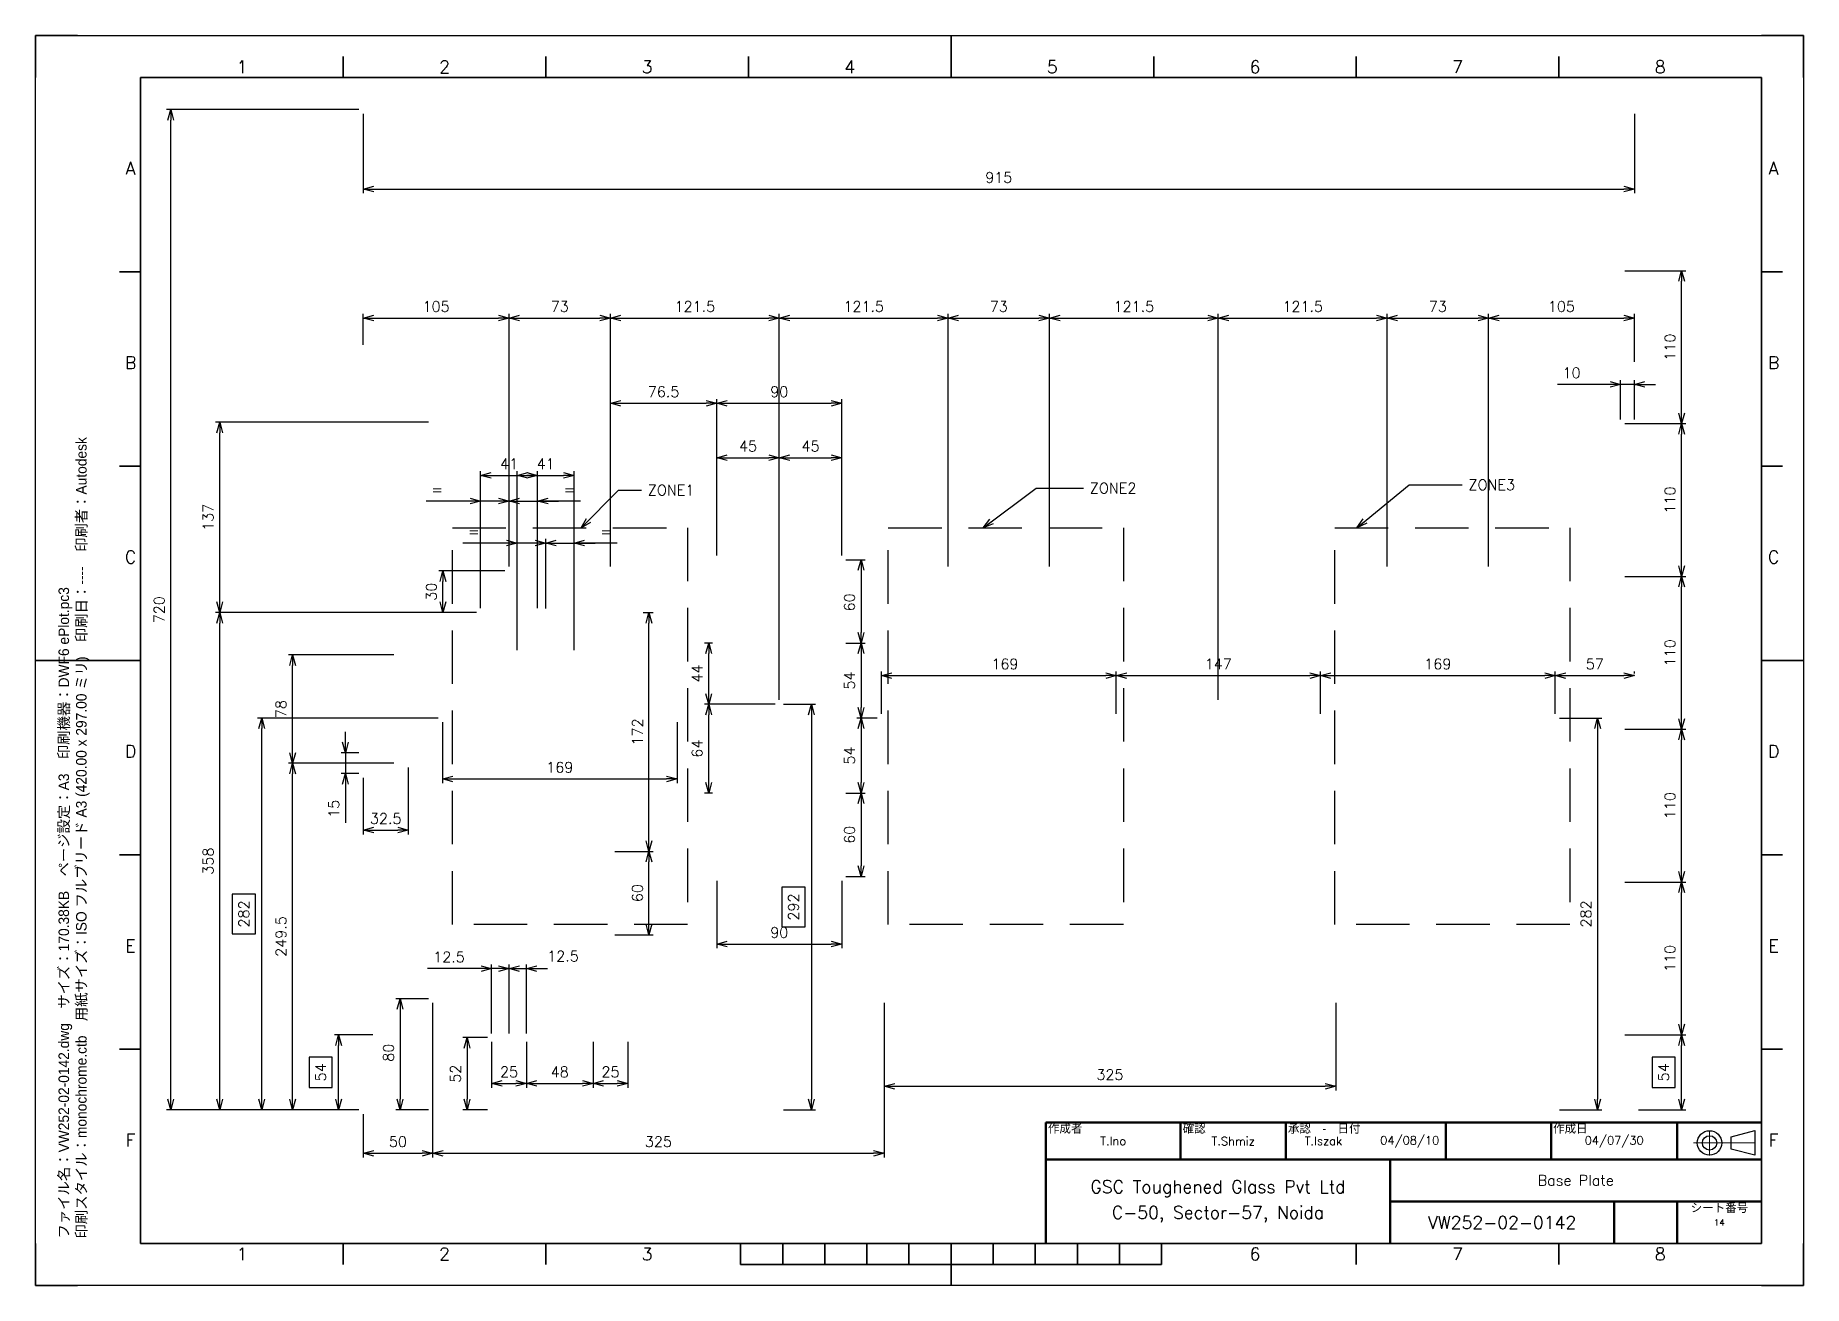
# Paper-space layout 'VW252-02-0142' of a CAD drawing. Header units: millimetres. Extents: x -5 to 415, y -5 to 292.
import ezdxf
from ezdxf.enums import TextEntityAlignment as Align

# ---------------------------------------------------------------- set-up
doc = ezdxf.new("R2010")
doc.units = ezdxf.units.MM
doc.header["$PDMODE"] = 2
doc.linetypes.add('HIDDENX2', pattern=[19.05, 12.7, -6.35])
for name, color, linetype, lineweight in [('スケッチ線', 7, 'HIDDENX2', 25), ('図枠', 8, 'Continuous', 35), ('寸法', 150, 'Continuous', 25), ('表題欄', 8, 'Continuous', 35)]:
    doc.layers.add(name, color=color, linetype=linetype, lineweight=lineweight)
doc.layers.add('ビューポート', color=1, linetype='Continuous')
doc.layers.add('印刷スタンプ', color=30, linetype='Continuous')
doc.layers.get('ビューポート').off()
doc.styles.get("Standard").update_dxf_attribs({"font": 'romans.shx', "bigfont": 'extfont2.shx'})
doc.styles.add('ゴシック', font='MS PGothic.ttf')
doc.dimstyles.new('JIS_25', dxfattribs={"dimscale": 0, "dimtxt": 2.5, "dimasz": 2.5, "dimexe": 1, "dimexo": 1, "dimgap": 1.5, "dimtad": 3, "dimdec": 1, "dimdsep": 46, "dimtxsty": 'Standard', "dimblk": 'OPEN30', "dimcen": 0, "dimclrd": 256, "dimclre": 256, "dimclrt": 179, "dimadec": 0, "dimazin": 2, "dimtp": 0.1, "dimtm": 0.1, "dimtfac": 0.71, "dimtdec": 1, "dimtmove": 0, "dimatfit": 3, "dimldrblk": 'OPEN30', "dimfxl": 1, "dimlwd": -1, "dimlwe": -1, "dimarcsym": 0})

psp = doc.layouts.new('VW252-02-0142')

# ---------------------------------------------------------------- texts
at = {"layer": '印刷スタンプ', "insert": (0.498, 6.184), "char_height": 2.5, "width": 604.10065, "attachment_point": 1, "rotation": 90, "style": 'ゴシック'}
psp.add_mtext('ファイル名：VW252-02-0142.dwg\u3000サイズ：170.38KB\u3000ページ設定：A3\u3000印刷機器：DWF6 ePlot.pc3\\P印刷スタイル：monochrome.ctb\u3000用紙サイズ：ISO フルブリード A3 (420.00 x 297.00 ミリ)\u3000印刷日：----\u3000印刷者：Autodesk', dxfattribs=at)
at = {"layer": '寸法', "color": 179, "char_height": 2.5, "attachment_point": 1}
for s, insert in [('ZONE1', (140.496, 185.202)), ('ZONE2', (245.479, 185.674)), ('ZONE3', (335.418, 186.495))]:
    psp.add_mtext(s, dxfattribs=dict(at, insert=insert))

# ---------------------------------------------------------------- blocks, each defined once
blk = doc.blocks.new('表題欄')
at = {"layer": '表題欄', "linetype": 'Continuous', "lineweight": 50}
for p, q in [((0, 28.73), (-170, 28.73)), ((-170, 28.73), (-170, 0)), ((-138, 20), (-138, 28.73)), ((-113, 20), (-113, 28.73)), ((-75, 20), (-75, 28.73)), ((-50, 20), (-50, 28.73)), ((-20, 20), (-20, 28.73)), ((-170, 20), (0, 20)), ((-88.23, 20), (-88.23, 0)), ((0, 10), (-88.23, 10)), ((-35, 0), (-35, 10)), ((-20, 0), (-20, 10))]:
    blk.add_line(p, q, dxfattribs=at).dxf.unprotected_set("ltscale", 0)
at = {"layer": '表題欄', "linetype": 'Continuous', "lineweight": 18}
for p, q in [((-12.35, 26.82), (-12.35, 20.88)), ((-7.22, 23.91), (-16.16, 23.91)), ((-1.57, 23.91), (-7.22, 23.91))]:
    blk.add_line(p, q, dxfattribs=at)
at = {"layer": '表題欄', "lineweight": 25}
for p, q in [((-7.22, 25.38), (-1.57, 26.82)), ((-7.22, 23.91), (-7.22, 25.38)), ((-1.57, 26.82), (-1.57, 23.91)), ((-7.22, 22.44), (-7.22, 23.91)), ((-1.57, 21.01), (-7.22, 22.44)), ((-1.57, 23.91), (-1.57, 21.01))]:
    blk.add_line(p, q, dxfattribs=at).dxf.unprotected_set("ltscale", 0)
for radius in [2.9, 1.71]:
    blk.add_circle((-12.35, 23.91), radius, dxfattribs=at).dxf.unprotected_set("ltscale", 0)
at = {"layer": '表題欄', "color": 179, "lineweight": 5, "char_height": 2}
for s, insert, width, attachment_point, line_spacing_factor in [('{\\fMS PGothic|b0|i0|c128|p17;作成者}', (-169.5, 28.33), 26.9559, 1, 0.856083), ('{\\fMS PGothic|b0|i0|c128|p17;確認}', (-137.5, 28.33), 26.0627, 1, 0.856083), ('{\\fMS PGothic|b0|i0|c128|p17;承認\u3000-\u3000日付}', (-112.5, 28.33), 41.7838, 1, 0.846), ('{\\fMS PGothic|b0|i0|c128|p17;作成日}', (-49.5, 28.33), 14.5, 1, 0.856083), ('{\\fMS PGothic|b0|i0|c128|p17;シート番号}', (-10, 9.5), 19, 2, 0.856083)]:
    blk.add_mtext(s, dxfattribs=dict(at, insert=insert, width=width, attachment_point=attachment_point, line_spacing_factor=line_spacing_factor))
at = {"layer": '表題欄', "color": 179, "flags": 8}
for tag, height, p in [('DRAWN', 2.5, (-154, 24.36)), ('CHECK', 2.5, (-125.5, 24.36)), ('APPROVE', 2.5, (-104.06, 24.36)), ('APDATE', 2.5, (-83.55, 24.36)), ('DATE', 2.5, (-35, 24.36)), ('PROJECTNAME1', 3.5, (-129.12, 13)), ('DWGNAME', 3.5, (-44.12, 15)), ('PROJECTNAME2', 3.5, (-129.12, 7)), ('DWGNO', 3.5, (-61.62, 5)), ('SHEET', 2, (-10, 5))]:
    blk.add_attdef(tag, text='', height=height, dxfattribs=at).set_placement(p, align=Align.MIDDLE)
blk = doc.blocks.new('図枠')
at = {"layer": '図枠'}
for p, q in [((0, 297), (10, 297)), ((0, 287), (0, 297)), ((410, 297), (420, 297)), ((420, 297), (420, 287)), ((25, 10), (25, 287)), ((25, 287), (410, 287)), ((410, 287), (410, 10)), ((0, 0), (0, 10)), ((410, 10), (25, 10)), ((420, 10), (420, 0)), ((10, 0), (0, 0)), ((420, 0), (410, 0))]:
    blk.add_line(p, q, dxfattribs=at)
at = {"layer": '図枠', "lineweight": 25}
for p, q in [((0, 297), (420, 297)), ((0, 0), (0, 297)), ((420, 297), (420, 0)), ((420, 0), (0, 0))]:
    blk.add_line(p, q, dxfattribs=at)
at = {"layer": '図枠', "lineweight": 35}
for p, q in [((217.5, 287), (217.5, 297)), ((73.12, 287), (73.12, 292)), ((121.25, 287), (121.25, 292)), ((169.38, 287), (169.38, 292)), ((265.62, 287), (265.62, 292)), ((313.75, 287), (313.75, 292)), ((361.88, 287), (361.88, 292)), ((25, 240.83), (20, 240.83)), ((410, 240.83), (415, 240.83)), ((25, 194.67), (20, 194.67)), ((410, 194.67), (415, 194.67)), ((25, 148.5), (0, 148.5)), ((410, 148.5), (420, 148.5)), ((25, 102.33), (20, 102.33)), ((410, 102.33), (415, 102.33)), ((25, 56.17), (20, 56.17)), ((410, 56.17), (415, 56.17)), ((73.12, 10), (73.12, 5)), ((121.25, 10), (121.25, 5)), ((167.5, 5), (167.5, 10)), ((177.5, 5), (177.5, 10)), ((187.5, 5), (187.5, 10)), ((197.5, 5), (197.5, 10)), ((207.5, 5), (207.5, 10)), ((217.5, 10), (217.5, 0)), ((227.5, 5), (227.5, 10)), ((237.5, 5), (237.5, 10)), ((247.5, 5), (247.5, 10)), ((257.5, 5), (257.5, 10)), ((267.5, 5), (267.5, 10)), ((313.75, 10), (313.75, 5)), ((361.88, 10), (361.88, 5)), ((167.5, 5), (267.5, 5))]:
    blk.add_line(p, q, dxfattribs=at)
at = {"layer": '図枠', "color": 179, "lineweight": 25}
for s, p in [('1', (49.06, 288)), ('2', (97.19, 288)), ('3', (145.31, 288)), ('4', (193.44, 288)), ('5', (241.56, 288)), ('6', (289.69, 288)), ('7', (337.81, 288)), ('8', (385.94, 288)), ('A', (22.61, 263.92)), ('A', (412.87, 263.92)), ('B', (22.61, 217.75)), ('B', (412.87, 217.75)), ('C', (22.61, 171.58)), ('C', (412.87, 171.58)), ('D', (22.61, 125.42)), ('D', (412.87, 125.42)), ('E', (22.61, 79.25)), ('E', (412.87, 79.25)), ('F', (22.61, 33.08)), ('F', (412.87, 33.08)), ('1', (49.06, 6.02)), ('2', (97.19, 6.02)), ('3', (145.31, 6.02)), ('6', (289.69, 6.02)), ('7', (337.81, 6.02)), ('8', (385.94, 6.02))]:
    blk.add_text(s, height=3, dxfattribs=at).set_placement(p, align=Align.CENTER)
blk = doc.blocks.new('_Open30')
at = {"color": 0, "linetype": 'ByBlock', "lineweight": -2}
for p, q in [((-1, 0.27), (0, 0)), ((0, 0), (-1, -0.27)), ((0, 0), (-1, 0))]:
    blk.add_line(p, q, dxfattribs=at)
blk = doc.blocks.new('*D6')
at = {"layer": 'Defpoints', "color": 0}
for p in [(67.03, 54.58), (76.16, 54.58), (72.86, 36.76)]:
    blk.add_point(p, dxfattribs=at)
at = {"layer": '寸法'}
for p, q in [((75.16, 54.58), (66.03, 54.58)), ((67.03, 39.26), (67.03, 52.08)), ((65.53, 49.25), (60.03, 49.25)), ((60.03, 49.25), (60.03, 42.09)), ((65.53, 42.09), (65.53, 49.25)), ((60.03, 42.09), (65.53, 42.09)), ((71.86, 36.76), (66.03, 36.76))]:
    blk.add_line(p, q, dxfattribs=at)
at = {"layer": '寸法', "xscale": 2.5, "yscale": 2.5, "zscale": 2.5}
for p, rotation in [((67.03, 54.58), 90), ((67.03, 36.76), 270)]:
    blk.add_blockref('_Open30', p, dxfattribs=dict(at, rotation=rotation))
at = {"layer": '寸法', "color": 179, "insert": (62.78, 45.67), "char_height": 2.5, "attachment_point": 5, "rotation": 90}
blk.add_mtext('54', dxfattribs=at)
blk = doc.blocks.new('*D7')
at = {"layer": 'Defpoints', "color": 0}
for p in [(48.76, 129.82), (91.67, 129.82), (72.86, 36.76)]:
    blk.add_point(p, dxfattribs=at)
at = {"layer": '寸法'}
for p, q in [((90.67, 129.82), (47.76, 129.82)), ((48.76, 39.26), (48.76, 127.32)), ((47.26, 88), (41.76, 88)), ((41.76, 88), (41.76, 78.57)), ((47.26, 78.57), (47.26, 88)), ((41.76, 78.57), (47.26, 78.57)), ((71.86, 36.76), (47.76, 36.76))]:
    blk.add_line(p, q, dxfattribs=at)
at = {"layer": '寸法', "xscale": 2.5, "yscale": 2.5, "zscale": 2.5}
for p, rotation in [((48.76, 129.82), 90), ((48.76, 36.76), 270)]:
    blk.add_blockref('_Open30', p, dxfattribs=dict(at, rotation=rotation))
at = {"layer": '寸法', "color": 179, "insert": (44.51, 83.29), "char_height": 2.5, "attachment_point": 5, "rotation": 90}
blk.add_mtext('282', dxfattribs=at)
blk = doc.blocks.new('*D8')
at = {"layer": 'Defpoints', "color": 0}
for p in [(38.81, 154.9), (100.74, 154.9), (72.86, 36.76)]:
    blk.add_point(p, dxfattribs=at)
at = {"layer": '寸法'}
for p, q in [((99.74, 154.9), (37.81, 154.9)), ((38.81, 39.26), (38.81, 152.4)), ((71.86, 36.76), (37.81, 36.76))]:
    blk.add_line(p, q, dxfattribs=at)
at = {"layer": '寸法', "xscale": 2.5, "yscale": 2.5, "zscale": 2.5}
for p, rotation in [((38.81, 154.9), 90), ((38.81, 36.76), 270)]:
    blk.add_blockref('_Open30', p, dxfattribs=dict(at, rotation=rotation))
at = {"layer": '寸法', "color": 179, "insert": (36.06, 95.83), "char_height": 2.5, "attachment_point": 5, "rotation": 90}
blk.add_mtext('358', dxfattribs=at)
blk = doc.blocks.new('*D9')
at = {"layer": 'Defpoints', "color": 0}
for p in [(27.14, 274.36), (72.86, 274.36), (72.86, 36.76)]:
    blk.add_point(p, dxfattribs=at)
at = {"layer": '寸法'}
for p, q in [((71.86, 274.36), (26.14, 274.36)), ((27.14, 39.26), (27.14, 271.86)), ((71.86, 36.76), (26.14, 36.76))]:
    blk.add_line(p, q, dxfattribs=at)
at = {"layer": '寸法', "xscale": 2.5, "yscale": 2.5, "zscale": 2.5}
for p, rotation in [((27.14, 274.36), 90), ((27.14, 36.76), 270)]:
    blk.add_blockref('_Open30', p, dxfattribs=dict(at, rotation=rotation))
at = {"layer": '寸法', "color": 179, "insert": (24.39, 155.56), "char_height": 2.5, "attachment_point": 5, "rotation": 90}
blk.add_mtext('720', dxfattribs=at)
blk = doc.blocks.new('*D10')
at = {"layer": 'Defpoints', "color": 0}
for p in [(56.11, 119.09), (81.11, 119.09), (72.86, 36.76)]:
    blk.add_point(p, dxfattribs=at)
at = {"layer": '寸法'}
for p, q in [((80.11, 119.09), (55.11, 119.09)), ((56.11, 39.26), (56.11, 116.59)), ((71.86, 36.76), (55.11, 36.76))]:
    blk.add_line(p, q, dxfattribs=at)
at = {"layer": '寸法', "xscale": 2.5, "yscale": 2.5, "zscale": 2.5}
for p, rotation in [((56.11, 119.09), 90), ((56.11, 36.76), 270)]:
    blk.add_blockref('_Open30', p, dxfattribs=dict(at, rotation=rotation))
at = {"layer": '寸法', "color": 179, "insert": (53.36, 77.93), "char_height": 2.5, "attachment_point": 5, "rotation": 90}
blk.add_mtext('249.5', dxfattribs=at)
blk = doc.blocks.new('*D11')
at = {"layer": 'Defpoints', "color": 0}
for p in [(56.11, 144.83), (81.11, 144.83), (81.11, 119.09)]:
    blk.add_point(p, dxfattribs=at)
at = {"layer": '寸法'}
for p, q in [((80.11, 144.83), (55.11, 144.83)), ((56.11, 121.59), (56.11, 142.33)), ((80.11, 119.09), (55.11, 119.09))]:
    blk.add_line(p, q, dxfattribs=at)
at = {"layer": '寸法', "xscale": 2.5, "yscale": 2.5, "zscale": 2.5}
for p, rotation in [((56.11, 144.83), 90), ((56.11, 119.09), 270)]:
    blk.add_blockref('_Open30', p, dxfattribs=dict(at, rotation=rotation))
at = {"layer": '寸法', "color": 179, "insert": (53.36, 131.96), "char_height": 2.5, "attachment_point": 5, "rotation": 90}
blk.add_mtext('78', dxfattribs=at)
blk = doc.blocks.new('*D12')
at = {"layer": 'Defpoints', "color": 0}
for p in [(38.81, 200.11), (89.36, 200.11), (100.74, 154.9)]:
    blk.add_point(p, dxfattribs=at)
at = {"layer": '寸法'}
for p, q in [((88.36, 200.11), (37.81, 200.11)), ((38.81, 157.4), (38.81, 197.61)), ((99.74, 154.9), (37.81, 154.9))]:
    blk.add_line(p, q, dxfattribs=at)
at = {"layer": '寸法', "xscale": 2.5, "yscale": 2.5, "zscale": 2.5}
for p, rotation in [((38.81, 200.11), 90), ((38.81, 154.9), 270)]:
    blk.add_blockref('_Open30', p, dxfattribs=dict(at, rotation=rotation))
at = {"layer": '寸法', "color": 179, "insert": (36.06, 177.5), "char_height": 2.5, "attachment_point": 5, "rotation": 90}
blk.add_mtext('137', dxfattribs=at)
blk = doc.blocks.new('*D13')
at = {"layer": 'Defpoints', "color": 0}
for p in [(89.36, 63.16), (72.86, 36.76), (89.36, 26.45)]:
    blk.add_point(p, dxfattribs=at)
at = {"layer": '寸法'}
for p, q in [((89.36, 62.16), (89.36, 25.45)), ((72.86, 35.76), (72.86, 25.45)), ((75.36, 26.45), (86.86, 26.45))]:
    blk.add_line(p, q, dxfattribs=at)
at = {"layer": '寸法', "xscale": 2.5, "yscale": 2.5, "zscale": 2.5, "rotation": 180}
blk.add_blockref('_Open30', (72.86, 26.45), dxfattribs=at)
at = {"layer": '寸法', "xscale": 2.5, "yscale": 2.5, "zscale": 2.5}
blk.add_blockref('_Open30', (89.36, 26.45), dxfattribs=at)
at = {"layer": '寸法', "color": 179, "insert": (81.11, 29.2), "char_height": 2.5, "attachment_point": 5}
blk.add_mtext('50', dxfattribs=at)
blk = doc.blocks.new('*D14')
at = {"layer": 'Defpoints', "color": 0}
for p in [(89.36, 63.16), (196.61, 63.16), (196.61, 26.45)]:
    blk.add_point(p, dxfattribs=at)
at = {"layer": '寸法'}
for p, q in [((89.36, 62.16), (89.36, 25.45)), ((196.61, 62.16), (196.61, 25.45)), ((91.86, 26.45), (194.11, 26.45))]:
    blk.add_line(p, q, dxfattribs=at)
at = {"layer": '寸法', "xscale": 2.5, "yscale": 2.5, "zscale": 2.5, "rotation": 180}
blk.add_blockref('_Open30', (89.36, 26.45), dxfattribs=at)
at = {"layer": '寸法', "xscale": 2.5, "yscale": 2.5, "zscale": 2.5}
blk.add_blockref('_Open30', (196.61, 26.45), dxfattribs=at)
at = {"layer": '寸法', "color": 179, "insert": (142.98, 29.2), "char_height": 2.5, "attachment_point": 5}
blk.add_mtext('325', dxfattribs=at)
blk = doc.blocks.new('*D15')
at = {"layer": 'Defpoints', "color": 0}
for p in [(196.61, 63.16), (303.86, 63.16), (303.86, 42.35)]:
    blk.add_point(p, dxfattribs=at)
at = {"layer": '寸法'}
for p, q in [((196.61, 62.16), (196.61, 41.35)), ((303.86, 62.16), (303.86, 41.35)), ((199.11, 42.35), (301.36, 42.35))]:
    blk.add_line(p, q, dxfattribs=at)
at = {"layer": '寸法', "xscale": 2.5, "yscale": 2.5, "zscale": 2.5, "rotation": 180}
blk.add_blockref('_Open30', (196.61, 42.35), dxfattribs=at)
at = {"layer": '寸法', "xscale": 2.5, "yscale": 2.5, "zscale": 2.5}
blk.add_blockref('_Open30', (303.86, 42.35), dxfattribs=at)
at = {"layer": '寸法', "color": 179, "insert": (250.23, 45.1), "char_height": 2.5, "attachment_point": 5}
blk.add_mtext('325', dxfattribs=at)
blk = doc.blocks.new('*D16')
at = {"layer": 'Defpoints', "color": 0}
for p in [(89.36, 63.16), (81.62, 36.76), (89.36, 36.76)]:
    blk.add_point(p, dxfattribs=at)
at = {"layer": '寸法'}
for p, q in [((88.36, 63.16), (80.62, 63.16)), ((81.62, 60.66), (81.62, 39.26)), ((88.36, 36.76), (80.62, 36.76))]:
    blk.add_line(p, q, dxfattribs=at)
at = {"layer": '寸法', "xscale": 2.5, "yscale": 2.5, "zscale": 2.5}
for p, rotation in [((81.62, 63.16), 90), ((81.62, 36.76), 270)]:
    blk.add_blockref('_Open30', p, dxfattribs=dict(at, rotation=rotation))
at = {"layer": '寸法', "color": 179, "insert": (78.87, 50.34), "char_height": 2.5, "attachment_point": 5, "rotation": 90}
blk.add_mtext('80', dxfattribs=at)
blk = doc.blocks.new('*D17')
at = {"layer": 'Defpoints', "color": 0}
for p in [(103.38, 53.92), (97.54, 36.76), (103.38, 36.76)]:
    blk.add_point(p, dxfattribs=at)
at = {"layer": '寸法'}
for p, q in [((102.38, 53.92), (96.54, 53.92)), ((97.54, 51.42), (97.54, 39.26)), ((102.38, 36.76), (96.54, 36.76))]:
    blk.add_line(p, q, dxfattribs=at)
at = {"layer": '寸法', "xscale": 2.5, "yscale": 2.5, "zscale": 2.5}
for p, rotation in [((97.54, 53.92), 90), ((97.54, 36.76), 270)]:
    blk.add_blockref('_Open30', p, dxfattribs=dict(at, rotation=rotation))
at = {"layer": '寸法', "color": 179, "insert": (94.79, 45.34), "char_height": 2.5, "attachment_point": 5, "rotation": 90}
blk.add_mtext('52', dxfattribs=at)
blk = doc.blocks.new('*D18')
at = {"layer": 'Defpoints', "color": 0}
for p in [(103.38, 53.92), (111.63, 53.92), (111.63, 43.02)]:
    blk.add_point(p, dxfattribs=at)
at = {"layer": '寸法'}
for p, q in [((103.38, 52.92), (103.38, 42.02)), ((111.63, 52.92), (111.63, 42.02)), ((105.88, 43.02), (109.13, 43.02))]:
    blk.add_line(p, q, dxfattribs=at)
at = {"layer": '寸法', "xscale": 2.5, "yscale": 2.5, "zscale": 2.5, "rotation": 180}
blk.add_blockref('_Open30', (103.38, 43.02), dxfattribs=at)
at = {"layer": '寸法', "xscale": 2.5, "yscale": 2.5, "zscale": 2.5}
blk.add_blockref('_Open30', (111.63, 43.02), dxfattribs=at)
at = {"layer": '寸法', "color": 179, "insert": (107.51, 45.77), "char_height": 2.5, "attachment_point": 5}
blk.add_mtext('25', dxfattribs=at)
blk = doc.blocks.new('*D19')
at = {"layer": 'Defpoints', "color": 0}
for p in [(111.63, 53.92), (127.47, 53.92), (127.47, 43.02)]:
    blk.add_point(p, dxfattribs=at)
at = {"layer": '寸法'}
for p, q in [((111.63, 52.92), (111.63, 42.02)), ((127.47, 52.92), (127.47, 42.02)), ((114.13, 43.02), (124.97, 43.02))]:
    blk.add_line(p, q, dxfattribs=at)
at = {"layer": '寸法', "xscale": 2.5, "yscale": 2.5, "zscale": 2.5, "rotation": 180}
blk.add_blockref('_Open30', (111.63, 43.02), dxfattribs=at)
at = {"layer": '寸法', "xscale": 2.5, "yscale": 2.5, "zscale": 2.5}
blk.add_blockref('_Open30', (127.47, 43.02), dxfattribs=at)
at = {"layer": '寸法', "color": 179, "insert": (119.55, 45.77), "char_height": 2.5, "attachment_point": 5}
blk.add_mtext('48', dxfattribs=at)
blk = doc.blocks.new('*D20')
at = {"layer": 'Defpoints', "color": 0}
for p in [(127.47, 53.92), (135.72, 53.92), (135.72, 43.02)]:
    blk.add_point(p, dxfattribs=at)
at = {"layer": '寸法'}
for p, q in [((127.47, 52.92), (127.47, 42.02)), ((135.72, 52.92), (135.72, 42.02)), ((129.97, 43.02), (133.22, 43.02))]:
    blk.add_line(p, q, dxfattribs=at)
at = {"layer": '寸法', "xscale": 2.5, "yscale": 2.5, "zscale": 2.5, "rotation": 180}
blk.add_blockref('_Open30', (127.47, 43.02), dxfattribs=at)
at = {"layer": '寸法', "xscale": 2.5, "yscale": 2.5, "zscale": 2.5}
blk.add_blockref('_Open30', (135.72, 43.02), dxfattribs=at)
at = {"layer": '寸法', "color": 179, "insert": (131.6, 45.77), "char_height": 2.5, "attachment_point": 5}
blk.add_mtext('25', dxfattribs=at)
blk = doc.blocks.new('*D21')
at = {"layer": 'Defpoints', "color": 0}
for p in [(107.51, 70.31), (103.38, 53.92), (107.51, 53.92)]:
    blk.add_point(p, dxfattribs=at)
at = {"layer": '寸法'}
for p, q in [((100.88, 70.31), (88.12, 70.31)), ((103.38, 54.92), (103.38, 71.31)), ((107.51, 70.31), (103.38, 70.31)), ((107.51, 54.92), (107.51, 71.31)), ((110.01, 70.31), (112.51, 70.31))]:
    blk.add_line(p, q, dxfattribs=at)
at = {"layer": '寸法', "xscale": 2.5, "yscale": 2.5, "zscale": 2.5}
blk.add_blockref('_Open30', (103.38, 70.31), dxfattribs=at)
at = {"layer": '寸法', "xscale": 2.5, "yscale": 2.5, "zscale": 2.5, "rotation": 180}
blk.add_blockref('_Open30', (107.51, 70.31), dxfattribs=at)
at = {"layer": '寸法', "color": 179, "insert": (93.25, 73.06), "char_height": 2.5, "attachment_point": 5}
blk.add_mtext('12.5', dxfattribs=at)
blk = doc.blocks.new('*D22')
at = {"layer": 'Defpoints', "color": 0}
for p in [(111.63, 70.31), (107.51, 53.92), (111.63, 53.92)]:
    blk.add_point(p, dxfattribs=at)
at = {"layer": '寸法'}
for p, q in [((105.01, 70.31), (102.51, 70.31)), ((107.51, 54.92), (107.51, 71.31)), ((107.51, 70.31), (111.63, 70.31)), ((111.63, 54.92), (111.63, 71.31)), ((114.13, 70.31), (116.63, 70.31))]:
    blk.add_line(p, q, dxfattribs=at)
at = {"layer": '寸法', "xscale": 2.5, "yscale": 2.5, "zscale": 2.5}
blk.add_blockref('_Open30', (107.51, 70.31), dxfattribs=at)
at = {"layer": '寸法', "xscale": 2.5, "yscale": 2.5, "zscale": 2.5, "rotation": 180}
blk.add_blockref('_Open30', (111.63, 70.31), dxfattribs=at)
at = {"layer": '寸法', "color": 179, "insert": (120.32, 73.27), "char_height": 2.5, "attachment_point": 5}
blk.add_mtext('12.5', dxfattribs=at)
blk = doc.blocks.new('*D23')
at = {"layer": 'Defpoints', "color": 0}
for p in [(83.58, 119.09), (72.86, 116.62), (83.58, 103.2)]:
    blk.add_point(p, dxfattribs=at)
at = {"layer": '寸法'}
for p, q in [((83.58, 118.09), (83.58, 102.2)), ((72.86, 115.62), (72.86, 102.2)), ((75.36, 103.2), (81.08, 103.2))]:
    blk.add_line(p, q, dxfattribs=at)
at = {"layer": '寸法', "xscale": 2.5, "yscale": 2.5, "zscale": 2.5, "rotation": 180}
blk.add_blockref('_Open30', (72.86, 103.2), dxfattribs=at)
at = {"layer": '寸法', "xscale": 2.5, "yscale": 2.5, "zscale": 2.5}
blk.add_blockref('_Open30', (83.58, 103.2), dxfattribs=at)
at = {"layer": '寸法', "color": 179, "insert": (78.22, 105.95), "char_height": 2.5, "attachment_point": 5}
blk.add_mtext('32.5', dxfattribs=at)
blk = doc.blocks.new('*D24')
at = {"layer": 'Defpoints', "color": 0}
for p in [(72.86, 121.57), (68.65, 116.62), (72.86, 116.62)]:
    blk.add_point(p, dxfattribs=at)
at = {"layer": '寸法'}
for p, q in [((68.65, 124.07), (68.65, 126.57)), ((71.86, 121.57), (67.65, 121.57)), ((68.65, 121.57), (68.65, 116.62)), ((71.86, 116.62), (67.65, 116.62)), ((68.65, 114.12), (68.65, 104.93))]:
    blk.add_line(p, q, dxfattribs=at)
at = {"layer": '寸法', "xscale": 2.5, "yscale": 2.5, "zscale": 2.5}
for p, rotation in [((68.65, 121.57), 270), ((68.65, 116.62), 90)]:
    blk.add_blockref('_Open30', p, dxfattribs=dict(at, rotation=rotation))
at = {"layer": '寸法', "color": 179, "insert": (65.9, 108.27), "char_height": 2.5, "attachment_point": 5, "rotation": 90}
blk.add_mtext('15', dxfattribs=at)
blk = doc.blocks.new('*D25')
at = {"layer": 'Defpoints', "color": 0}
for p in [(91.67, 129.82), (147.44, 129.82), (147.44, 115.36)]:
    blk.add_point(p, dxfattribs=at)
at = {"layer": '寸法'}
for p, q in [((91.67, 128.82), (91.67, 114.36)), ((147.44, 128.82), (147.44, 114.36)), ((94.17, 115.36), (144.94, 115.36))]:
    blk.add_line(p, q, dxfattribs=at)
at = {"layer": '寸法', "xscale": 2.5, "yscale": 2.5, "zscale": 2.5, "rotation": 180}
blk.add_blockref('_Open30', (91.67, 115.36), dxfattribs=at)
at = {"layer": '寸法', "xscale": 2.5, "yscale": 2.5, "zscale": 2.5}
blk.add_blockref('_Open30', (147.44, 115.36), dxfattribs=at)
at = {"layer": '寸法', "color": 179, "insert": (119.55, 118.11), "char_height": 2.5, "attachment_point": 5}
blk.add_mtext('169', dxfattribs=at)
blk = doc.blocks.new('*D26')
at = {"layer": 'Defpoints', "color": 0}
for p in [(131.6, 98.14), (140.75, 98.14), (131.6, 78.34)]:
    blk.add_point(p, dxfattribs=at)
at = {"layer": '寸法'}
for p, q in [((132.6, 98.14), (141.75, 98.14)), ((140.75, 80.84), (140.75, 95.64)), ((132.6, 78.34), (141.75, 78.34))]:
    blk.add_line(p, q, dxfattribs=at)
at = {"layer": '寸法', "xscale": 2.5, "yscale": 2.5, "zscale": 2.5}
for p, rotation in [((140.75, 98.14), 90), ((140.75, 78.34), 270)]:
    blk.add_blockref('_Open30', p, dxfattribs=dict(at, rotation=rotation))
at = {"layer": '寸法', "color": 179, "insert": (138, 88.24), "char_height": 2.5, "attachment_point": 5, "rotation": 90}
blk.add_mtext('60', dxfattribs=at)
blk = doc.blocks.new('*D27')
at = {"layer": 'Defpoints', "color": 0}
for p in [(138.36, 154.9), (140.75, 154.9), (131.6, 98.14)]:
    blk.add_point(p, dxfattribs=at)
at = {"layer": '寸法'}
for p, q in [((139.36, 154.9), (141.75, 154.9)), ((140.75, 100.64), (140.75, 152.4)), ((132.6, 98.14), (141.75, 98.14))]:
    blk.add_line(p, q, dxfattribs=at)
at = {"layer": '寸法', "xscale": 2.5, "yscale": 2.5, "zscale": 2.5}
for p, rotation in [((140.75, 154.9), 90), ((140.75, 98.14), 270)]:
    blk.add_blockref('_Open30', p, dxfattribs=dict(at, rotation=rotation))
at = {"layer": '寸法', "color": 179, "insert": (138, 126.52), "char_height": 2.5, "attachment_point": 5, "rotation": 90}
blk.add_mtext('172', dxfattribs=at)
blk = doc.blocks.new('*D28')
at = {"layer": 'Defpoints', "color": 0}
for p in [(91.81, 164.8), (107.51, 164.8), (100.74, 154.9)]:
    blk.add_point(p, dxfattribs=at)
at = {"layer": '寸法'}
for p, q in [((106.51, 164.8), (90.81, 164.8)), ((91.81, 157.4), (91.81, 162.3)), ((99.74, 154.9), (90.81, 154.9))]:
    blk.add_line(p, q, dxfattribs=at)
at = {"layer": '寸法', "xscale": 2.5, "yscale": 2.5, "zscale": 2.5}
for p, rotation in [((91.81, 164.8), 90), ((91.81, 154.9), 270)]:
    blk.add_blockref('_Open30', p, dxfattribs=dict(at, rotation=rotation))
at = {"layer": '寸法', "color": 179, "insert": (89.06, 159.85), "char_height": 2.5, "attachment_point": 5, "rotation": 90}
blk.add_mtext('30', dxfattribs=at)
blk = doc.blocks.new('*D29')
at = {"layer": 'Defpoints', "color": 0}
for p in [(114.27, 187.45), (100.74, 154.9), (114.27, 154.9)]:
    blk.add_point(p, dxfattribs=at)
at = {"layer": '寸法'}
for p, q in [((100.74, 155.9), (100.74, 188.45)), ((103.24, 187.45), (111.77, 187.45)), ((114.27, 155.9), (114.27, 188.45))]:
    blk.add_line(p, q, dxfattribs=at)
at = {"layer": '寸法', "xscale": 2.5, "yscale": 2.5, "zscale": 2.5, "rotation": 180}
blk.add_blockref('_Open30', (100.74, 187.45), dxfattribs=at)
at = {"layer": '寸法', "xscale": 2.5, "yscale": 2.5, "zscale": 2.5}
blk.add_blockref('_Open30', (114.27, 187.45), dxfattribs=at)
at = {"layer": '寸法', "color": 179, "insert": (107.51, 190.2), "char_height": 2.5, "attachment_point": 5}
blk.add_mtext('41', dxfattribs=at)
blk = doc.blocks.new('*D30')
at = {"layer": 'Defpoints', "color": 0}
for p in [(107.51, 181.38), (107.51, 164.8), (100.74, 154.9)]:
    blk.add_point(p, dxfattribs=at)
at = {"layer": '寸法'}
for p, q in [((98.24, 181.38), (87.86, 181.38)), ((100.74, 155.9), (100.74, 182.38)), ((107.51, 181.38), (100.74, 181.38)), ((107.51, 165.8), (107.51, 182.38)), ((110.01, 181.38), (112.51, 181.38))]:
    blk.add_line(p, q, dxfattribs=at)
at = {"layer": '寸法', "xscale": 2.5, "yscale": 2.5, "zscale": 2.5}
blk.add_blockref('_Open30', (100.74, 181.38), dxfattribs=at)
at = {"layer": '寸法', "xscale": 2.5, "yscale": 2.5, "zscale": 2.5, "rotation": 180}
blk.add_blockref('_Open30', (107.51, 181.38), dxfattribs=at)
at = {"layer": '寸法', "color": 179, "insert": (90.43, 184.13), "char_height": 2.5, "attachment_point": 5}
blk.add_mtext('=', dxfattribs=at)
blk = doc.blocks.new('*D31')
at = {"layer": 'Defpoints', "color": 0}
for p in [(114.27, 181.38), (107.51, 164.8), (114.27, 154.9)]:
    blk.add_point(p, dxfattribs=at)
at = {"layer": '寸法'}
for p, q in [((105.01, 181.38), (102.51, 181.38)), ((107.51, 165.8), (107.51, 182.38)), ((107.51, 181.38), (114.27, 181.38)), ((107.51, 181.38), (114.27, 181.38)), ((114.27, 155.9), (114.27, 182.38)), ((124.47, 181.38), (114.27, 181.38)), ((116.77, 181.38), (119.27, 181.38))]:
    blk.add_line(p, q, dxfattribs=at)
at = {"layer": '寸法', "xscale": 2.5, "yscale": 2.5, "zscale": 2.5}
blk.add_blockref('_Open30', (107.51, 181.38), dxfattribs=at)
at = {"layer": '寸法', "xscale": 2.5, "yscale": 2.5, "zscale": 2.5, "rotation": 180}
blk.add_blockref('_Open30', (114.27, 181.38), dxfattribs=at)
at = {"layer": '寸法', "color": 179, "insert": (121.9, 184.13), "char_height": 2.5, "attachment_point": 5}
blk.add_mtext('=', dxfattribs=at)
blk = doc.blocks.new('*D32')
at = {"layer": 'Defpoints', "color": 0}
for p in [(122.97, 187.45), (109.44, 154.9), (122.97, 154.9)]:
    blk.add_point(p, dxfattribs=at)
at = {"layer": '寸法'}
for p, q in [((109.44, 155.9), (109.44, 188.45)), ((111.94, 187.45), (120.47, 187.45)), ((122.97, 155.9), (122.97, 188.45))]:
    blk.add_line(p, q, dxfattribs=at)
at = {"layer": '寸法', "xscale": 2.5, "yscale": 2.5, "zscale": 2.5, "rotation": 180}
blk.add_blockref('_Open30', (109.44, 187.45), dxfattribs=at)
at = {"layer": '寸法', "xscale": 2.5, "yscale": 2.5, "zscale": 2.5}
blk.add_blockref('_Open30', (122.97, 187.45), dxfattribs=at)
at = {"layer": '寸法', "color": 179, "insert": (116.21, 190.2), "char_height": 2.5, "attachment_point": 5}
blk.add_mtext('41', dxfattribs=at)
blk = doc.blocks.new('*D33')
at = {"layer": 'Defpoints', "color": 0}
for p in [(116.21, 171.4), (116.21, 154.82), (109.44, 144.92)]:
    blk.add_point(p, dxfattribs=at)
at = {"layer": '寸法'}
for p, q in [((109.44, 145.92), (109.44, 172.4)), ((116.21, 155.82), (116.21, 172.4)), ((106.94, 171.4), (96.56, 171.4)), ((116.21, 171.4), (109.44, 171.4)), ((118.71, 171.4), (121.21, 171.4))]:
    blk.add_line(p, q, dxfattribs=at)
at = {"layer": '寸法', "xscale": 2.5, "yscale": 2.5, "zscale": 2.5}
blk.add_blockref('_Open30', (109.44, 171.4), dxfattribs=at)
at = {"layer": '寸法', "xscale": 2.5, "yscale": 2.5, "zscale": 2.5, "rotation": 180}
blk.add_blockref('_Open30', (116.21, 171.4), dxfattribs=at)
at = {"layer": '寸法', "color": 179, "insert": (99.13, 174.15), "char_height": 2.5, "attachment_point": 5}
blk.add_mtext('=', dxfattribs=at)
blk = doc.blocks.new('*D34')
at = {"layer": 'Defpoints', "color": 0}
for p in [(122.97, 171.4), (116.21, 154.82), (122.97, 144.92)]:
    blk.add_point(p, dxfattribs=at)
at = {"layer": '寸法'}
for p, q in [((116.21, 155.82), (116.21, 172.4)), ((122.97, 145.92), (122.97, 172.4)), ((113.71, 171.4), (111.21, 171.4)), ((116.21, 171.4), (122.97, 171.4)), ((116.21, 171.4), (122.97, 171.4)), ((133.18, 171.4), (122.97, 171.4)), ((125.47, 171.4), (127.97, 171.4))]:
    blk.add_line(p, q, dxfattribs=at)
at = {"layer": '寸法', "xscale": 2.5, "yscale": 2.5, "zscale": 2.5}
blk.add_blockref('_Open30', (116.21, 171.4), dxfattribs=at)
at = {"layer": '寸法', "xscale": 2.5, "yscale": 2.5, "zscale": 2.5, "rotation": 180}
blk.add_blockref('_Open30', (122.97, 171.4), dxfattribs=at)
at = {"layer": '寸法', "color": 179, "insert": (130.6, 174.15), "char_height": 2.5, "attachment_point": 5}
blk.add_mtext('=', dxfattribs=at)
blk = doc.blocks.new('*D35')
at = {"layer": 'Defpoints', "color": 0}
for p in [(107.51, 224.83), (72.86, 217.48), (107.51, 164.8)]:
    blk.add_point(p, dxfattribs=at)
at = {"layer": '寸法'}
for p, q in [((72.86, 218.48), (72.86, 225.83)), ((75.36, 224.83), (105.01, 224.83)), ((107.51, 165.8), (107.51, 225.83))]:
    blk.add_line(p, q, dxfattribs=at)
at = {"layer": '寸法', "xscale": 2.5, "yscale": 2.5, "zscale": 2.5, "rotation": 180}
blk.add_blockref('_Open30', (72.86, 224.83), dxfattribs=at)
at = {"layer": '寸法', "xscale": 2.5, "yscale": 2.5, "zscale": 2.5}
blk.add_blockref('_Open30', (107.51, 224.83), dxfattribs=at)
at = {"layer": '寸法', "color": 179, "insert": (90.18, 227.58), "char_height": 2.5, "attachment_point": 5}
blk.add_mtext('105', dxfattribs=at)
blk = doc.blocks.new('*D36')
at = {"layer": 'Defpoints', "color": 0}
for p in [(131.6, 224.83), (107.51, 164.8), (131.6, 164.8)]:
    blk.add_point(p, dxfattribs=at)
at = {"layer": '寸法'}
for p, q in [((107.51, 165.8), (107.51, 225.83)), ((110.01, 224.83), (129.1, 224.83)), ((131.6, 165.8), (131.6, 225.83))]:
    blk.add_line(p, q, dxfattribs=at)
at = {"layer": '寸法', "xscale": 2.5, "yscale": 2.5, "zscale": 2.5, "rotation": 180}
blk.add_blockref('_Open30', (107.51, 224.83), dxfattribs=at)
at = {"layer": '寸法', "xscale": 2.5, "yscale": 2.5, "zscale": 2.5}
blk.add_blockref('_Open30', (131.6, 224.83), dxfattribs=at)
at = {"layer": '寸法', "color": 179, "insert": (119.55, 227.58), "char_height": 2.5, "attachment_point": 5}
blk.add_mtext('73', dxfattribs=at)
blk = doc.blocks.new('*D37')
at = {"layer": 'Defpoints', "color": 0}
for p in [(171.69, 224.83), (131.6, 164.8), (171.69, 133.12)]:
    blk.add_point(p, dxfattribs=at)
at = {"layer": '寸法'}
for p, q in [((131.6, 165.8), (131.6, 225.83)), ((134.1, 224.83), (169.19, 224.83)), ((171.69, 134.12), (171.69, 225.83))]:
    blk.add_line(p, q, dxfattribs=at)
at = {"layer": '寸法', "xscale": 2.5, "yscale": 2.5, "zscale": 2.5, "rotation": 180}
blk.add_blockref('_Open30', (131.6, 224.83), dxfattribs=at)
at = {"layer": '寸法', "xscale": 2.5, "yscale": 2.5, "zscale": 2.5}
blk.add_blockref('_Open30', (171.69, 224.83), dxfattribs=at)
at = {"layer": '寸法', "color": 179, "insert": (151.64, 227.58), "char_height": 2.5, "attachment_point": 5}
blk.add_mtext('121.5', dxfattribs=at)
blk = doc.blocks.new('*D38')
at = {"layer": 'Defpoints', "color": 0}
for p in [(211.79, 224.83), (211.79, 164.8), (171.69, 133.12)]:
    blk.add_point(p, dxfattribs=at)
at = {"layer": '寸法'}
for p, q in [((171.69, 134.12), (171.69, 225.83)), ((174.19, 224.83), (209.29, 224.83)), ((211.79, 165.8), (211.79, 225.83))]:
    blk.add_line(p, q, dxfattribs=at)
at = {"layer": '寸法', "xscale": 2.5, "yscale": 2.5, "zscale": 2.5, "rotation": 180}
blk.add_blockref('_Open30', (171.69, 224.83), dxfattribs=at)
at = {"layer": '寸法', "xscale": 2.5, "yscale": 2.5, "zscale": 2.5}
blk.add_blockref('_Open30', (211.79, 224.83), dxfattribs=at)
at = {"layer": '寸法', "color": 179, "insert": (191.74, 227.58), "char_height": 2.5, "attachment_point": 5}
blk.add_mtext('121.5', dxfattribs=at)
blk = doc.blocks.new('*D39')
at = {"layer": 'Defpoints', "color": 0}
for p in [(235.88, 224.83), (211.79, 164.8), (235.88, 164.8)]:
    blk.add_point(p, dxfattribs=at)
at = {"layer": '寸法'}
for p, q in [((211.79, 165.8), (211.79, 225.83)), ((214.29, 224.83), (233.38, 224.83)), ((235.88, 165.8), (235.88, 225.83))]:
    blk.add_line(p, q, dxfattribs=at)
at = {"layer": '寸法', "xscale": 2.5, "yscale": 2.5, "zscale": 2.5, "rotation": 180}
blk.add_blockref('_Open30', (211.79, 224.83), dxfattribs=at)
at = {"layer": '寸法', "xscale": 2.5, "yscale": 2.5, "zscale": 2.5}
blk.add_blockref('_Open30', (235.88, 224.83), dxfattribs=at)
at = {"layer": '寸法', "color": 179, "insert": (223.83, 227.58), "char_height": 2.5, "attachment_point": 5}
blk.add_mtext('73', dxfattribs=at)
blk = doc.blocks.new('*D40')
at = {"layer": 'Defpoints', "color": 0}
for p in [(275.97, 224.83), (235.88, 164.8), (275.97, 133.12)]:
    blk.add_point(p, dxfattribs=at)
at = {"layer": '寸法'}
for p, q in [((235.88, 165.8), (235.88, 225.83)), ((238.38, 224.83), (273.47, 224.83)), ((275.97, 134.12), (275.97, 225.83))]:
    blk.add_line(p, q, dxfattribs=at)
at = {"layer": '寸法', "xscale": 2.5, "yscale": 2.5, "zscale": 2.5, "rotation": 180}
blk.add_blockref('_Open30', (235.88, 224.83), dxfattribs=at)
at = {"layer": '寸法', "xscale": 2.5, "yscale": 2.5, "zscale": 2.5}
blk.add_blockref('_Open30', (275.97, 224.83), dxfattribs=at)
at = {"layer": '寸法', "color": 179, "insert": (255.92, 227.58), "char_height": 2.5, "attachment_point": 5}
blk.add_mtext('121.5', dxfattribs=at)
blk = doc.blocks.new('*D41')
at = {"layer": 'Defpoints', "color": 0}
for p in [(316.07, 224.83), (316.07, 164.8), (275.97, 133.12)]:
    blk.add_point(p, dxfattribs=at)
at = {"layer": '寸法'}
for p, q in [((275.97, 134.12), (275.97, 225.83)), ((278.47, 224.83), (313.57, 224.83)), ((316.07, 165.8), (316.07, 225.83))]:
    blk.add_line(p, q, dxfattribs=at)
at = {"layer": '寸法', "xscale": 2.5, "yscale": 2.5, "zscale": 2.5, "rotation": 180}
blk.add_blockref('_Open30', (275.97, 224.83), dxfattribs=at)
at = {"layer": '寸法', "xscale": 2.5, "yscale": 2.5, "zscale": 2.5}
blk.add_blockref('_Open30', (316.07, 224.83), dxfattribs=at)
at = {"layer": '寸法', "color": 179, "insert": (296.02, 227.58), "char_height": 2.5, "attachment_point": 5}
blk.add_mtext('121.5', dxfattribs=at)
blk = doc.blocks.new('*D42')
at = {"layer": 'Defpoints', "color": 0}
for p in [(340.16, 224.83), (316.07, 164.8), (340.16, 164.8)]:
    blk.add_point(p, dxfattribs=at)
at = {"layer": '寸法'}
for p, q in [((316.07, 165.8), (316.07, 225.83)), ((318.57, 224.83), (337.66, 224.83)), ((340.16, 165.8), (340.16, 225.83))]:
    blk.add_line(p, q, dxfattribs=at)
at = {"layer": '寸法', "xscale": 2.5, "yscale": 2.5, "zscale": 2.5, "rotation": 180}
blk.add_blockref('_Open30', (316.07, 224.83), dxfattribs=at)
at = {"layer": '寸法', "xscale": 2.5, "yscale": 2.5, "zscale": 2.5}
blk.add_blockref('_Open30', (340.16, 224.83), dxfattribs=at)
at = {"layer": '寸法', "color": 179, "insert": (328.11, 227.58), "char_height": 2.5, "attachment_point": 5}
blk.add_mtext('73', dxfattribs=at)
blk = doc.blocks.new('*D43')
at = {"layer": 'Defpoints', "color": 0}
for p in [(374.81, 224.83), (374.81, 213.42), (340.16, 164.8)]:
    blk.add_point(p, dxfattribs=at)
at = {"layer": '寸法'}
for p, q in [((340.16, 165.8), (340.16, 225.83)), ((342.66, 224.83), (372.31, 224.83)), ((374.81, 214.42), (374.81, 225.83))]:
    blk.add_line(p, q, dxfattribs=at)
at = {"layer": '寸法', "xscale": 2.5, "yscale": 2.5, "zscale": 2.5, "rotation": 180}
blk.add_blockref('_Open30', (340.16, 224.83), dxfattribs=at)
at = {"layer": '寸法', "xscale": 2.5, "yscale": 2.5, "zscale": 2.5}
blk.add_blockref('_Open30', (374.81, 224.83), dxfattribs=at)
at = {"layer": '寸法', "color": 179, "insert": (357.48, 227.58), "char_height": 2.5, "attachment_point": 5}
blk.add_mtext('105', dxfattribs=at)
blk = doc.blocks.new('*D44')
at = {"layer": 'Defpoints', "color": 0}
for p in [(156.84, 204.59), (131.6, 164.8), (156.84, 167.44)]:
    blk.add_point(p, dxfattribs=at)
at = {"layer": '寸法'}
for p, q in [((131.6, 165.8), (131.6, 205.59)), ((134.1, 204.59), (154.34, 204.59)), ((156.84, 168.44), (156.84, 205.59))]:
    blk.add_line(p, q, dxfattribs=at)
at = {"layer": '寸法', "xscale": 2.5, "yscale": 2.5, "zscale": 2.5, "rotation": 180}
blk.add_blockref('_Open30', (131.6, 204.59), dxfattribs=at)
at = {"layer": '寸法', "xscale": 2.5, "yscale": 2.5, "zscale": 2.5}
blk.add_blockref('_Open30', (156.84, 204.59), dxfattribs=at)
at = {"layer": '寸法', "color": 179, "insert": (144.22, 207.34), "char_height": 2.5, "attachment_point": 5}
blk.add_mtext('76.5', dxfattribs=at)
blk = doc.blocks.new('*D45')
at = {"layer": 'Defpoints', "color": 0}
for p in [(186.54, 204.59), (156.84, 167.44), (186.54, 167.44)]:
    blk.add_point(p, dxfattribs=at)
at = {"layer": '寸法'}
for p, q in [((156.84, 168.44), (156.84, 205.59)), ((159.34, 204.59), (184.04, 204.59)), ((186.54, 168.44), (186.54, 205.59))]:
    blk.add_line(p, q, dxfattribs=at)
at = {"layer": '寸法', "xscale": 2.5, "yscale": 2.5, "zscale": 2.5, "rotation": 180}
blk.add_blockref('_Open30', (156.84, 204.59), dxfattribs=at)
at = {"layer": '寸法', "xscale": 2.5, "yscale": 2.5, "zscale": 2.5}
blk.add_blockref('_Open30', (186.54, 204.59), dxfattribs=at)
at = {"layer": '寸法', "color": 179, "insert": (171.69, 207.34), "char_height": 2.5, "attachment_point": 5}
blk.add_mtext('90', dxfattribs=at)
blk = doc.blocks.new('*D46')
at = {"layer": 'Defpoints', "color": 0}
for p in [(171.69, 191.67), (156.84, 167.44), (171.69, 133.12)]:
    blk.add_point(p, dxfattribs=at)
at = {"layer": '寸法'}
for p, q in [((156.84, 168.44), (156.84, 192.67)), ((159.34, 191.67), (169.19, 191.67)), ((171.69, 134.12), (171.69, 192.67))]:
    blk.add_line(p, q, dxfattribs=at)
at = {"layer": '寸法', "xscale": 2.5, "yscale": 2.5, "zscale": 2.5, "rotation": 180}
blk.add_blockref('_Open30', (156.84, 191.67), dxfattribs=at)
at = {"layer": '寸法', "xscale": 2.5, "yscale": 2.5, "zscale": 2.5}
blk.add_blockref('_Open30', (171.69, 191.67), dxfattribs=at)
at = {"layer": '寸法', "color": 179, "insert": (164.27, 194.42), "char_height": 2.5, "attachment_point": 5}
blk.add_mtext('45', dxfattribs=at)
blk = doc.blocks.new('*D47')
at = {"layer": 'Defpoints', "color": 0}
for p in [(186.54, 191.67), (186.54, 167.44), (171.69, 133.12)]:
    blk.add_point(p, dxfattribs=at)
at = {"layer": '寸法'}
for p, q in [((171.69, 134.12), (171.69, 192.67)), ((174.19, 191.67), (184.04, 191.67)), ((186.54, 168.44), (186.54, 192.67))]:
    blk.add_line(p, q, dxfattribs=at)
at = {"layer": '寸法', "xscale": 2.5, "yscale": 2.5, "zscale": 2.5, "rotation": 180}
blk.add_blockref('_Open30', (171.69, 191.67), dxfattribs=at)
at = {"layer": '寸法', "xscale": 2.5, "yscale": 2.5, "zscale": 2.5}
blk.add_blockref('_Open30', (186.54, 191.67), dxfattribs=at)
at = {"layer": '寸法', "color": 179, "insert": (179.12, 194.42), "char_height": 2.5, "attachment_point": 5}
blk.add_mtext('45', dxfattribs=at)
blk = doc.blocks.new('*D48')
at = {"layer": 'Defpoints', "color": 0}
for p in [(156.84, 92.2), (186.54, 92.2), (186.54, 76.15)]:
    blk.add_point(p, dxfattribs=at)
at = {"layer": '寸法'}
for p, q in [((156.84, 91.2), (156.84, 75.15)), ((186.54, 91.2), (186.54, 75.15)), ((159.34, 76.15), (184.04, 76.15))]:
    blk.add_line(p, q, dxfattribs=at)
at = {"layer": '寸法', "xscale": 2.5, "yscale": 2.5, "zscale": 2.5, "rotation": 180}
blk.add_blockref('_Open30', (156.84, 76.15), dxfattribs=at)
at = {"layer": '寸法', "xscale": 2.5, "yscale": 2.5, "zscale": 2.5}
blk.add_blockref('_Open30', (186.54, 76.15), dxfattribs=at)
at = {"layer": '寸法', "color": 179, "insert": (171.69, 78.9), "char_height": 2.5, "attachment_point": 5}
blk.add_mtext('90', dxfattribs=at)
blk = doc.blocks.new('*D49')
at = {"layer": 'Defpoints', "color": 0}
for p in [(154.94, 133.12), (171.69, 133.12), (156.84, 112)]:
    blk.add_point(p, dxfattribs=at)
at = {"layer": '寸法'}
for p, q in [((170.69, 133.12), (153.94, 133.12)), ((154.94, 114.5), (154.94, 130.62)), ((155.84, 112), (153.94, 112))]:
    blk.add_line(p, q, dxfattribs=at)
at = {"layer": '寸法', "xscale": 2.5, "yscale": 2.5, "zscale": 2.5}
for p, rotation in [((154.94, 133.12), 90), ((154.94, 112), 270)]:
    blk.add_blockref('_Open30', p, dxfattribs=dict(at, rotation=rotation))
at = {"layer": '寸法', "color": 179, "insert": (152.19, 122.56), "char_height": 2.5, "attachment_point": 5, "rotation": 90}
blk.add_mtext('64', dxfattribs=at)
blk = doc.blocks.new('*D50')
at = {"layer": 'Defpoints', "color": 0}
for p in [(154.94, 147.64), (156.84, 147.64), (171.69, 133.12)]:
    blk.add_point(p, dxfattribs=at)
at = {"layer": '寸法'}
for p, q in [((155.84, 147.64), (153.94, 147.64)), ((154.94, 135.62), (154.94, 145.14)), ((170.69, 133.12), (153.94, 133.12))]:
    blk.add_line(p, q, dxfattribs=at)
at = {"layer": '寸法', "xscale": 2.5, "yscale": 2.5, "zscale": 2.5}
for p, rotation in [((154.94, 147.64), 90), ((154.94, 133.12), 270)]:
    blk.add_blockref('_Open30', p, dxfattribs=dict(at, rotation=rotation))
at = {"layer": '寸法', "color": 179, "insert": (152.19, 140.38), "char_height": 2.5, "attachment_point": 5, "rotation": 90}
blk.add_mtext('44', dxfattribs=at)
blk = doc.blocks.new('*D51')
at = {"layer": 'Defpoints', "color": 0}
for p in [(186.54, 167.44), (186.54, 147.64), (191.13, 147.64)]:
    blk.add_point(p, dxfattribs=at)
at = {"layer": '寸法'}
for p, q in [((187.54, 167.44), (192.13, 167.44)), ((191.13, 164.94), (191.13, 150.14)), ((187.54, 147.64), (192.13, 147.64))]:
    blk.add_line(p, q, dxfattribs=at)
at = {"layer": '寸法', "xscale": 2.5, "yscale": 2.5, "zscale": 2.5}
for p, rotation in [((191.13, 167.44), 90), ((191.13, 147.64), 270)]:
    blk.add_blockref('_Open30', p, dxfattribs=dict(at, rotation=rotation))
at = {"layer": '寸法', "color": 179, "insert": (188.38, 157.31), "char_height": 2.5, "attachment_point": 5, "rotation": 90}
blk.add_mtext('60', dxfattribs=at)
blk = doc.blocks.new('*D52')
at = {"layer": 'Defpoints', "color": 0}
for p in [(186.54, 147.64), (191.13, 129.82), (195.95, 129.82)]:
    blk.add_point(p, dxfattribs=at)
at = {"layer": '寸法'}
for p, q in [((187.54, 147.64), (192.13, 147.64)), ((191.13, 145.14), (191.13, 132.32)), ((194.95, 129.82), (190.13, 129.82))]:
    blk.add_line(p, q, dxfattribs=at)
at = {"layer": '寸法', "xscale": 2.5, "yscale": 2.5, "zscale": 2.5}
for p, rotation in [((191.13, 147.64), 90), ((191.13, 129.82), 270)]:
    blk.add_blockref('_Open30', p, dxfattribs=dict(at, rotation=rotation))
at = {"layer": '寸法', "color": 179, "insert": (188.38, 138.73), "char_height": 2.5, "attachment_point": 5, "rotation": 90}
blk.add_mtext('54', dxfattribs=at)
blk = doc.blocks.new('*D53')
at = {"layer": 'Defpoints', "color": 0}
for p in [(195.95, 129.82), (186.54, 112), (191.13, 112)]:
    blk.add_point(p, dxfattribs=at)
at = {"layer": '寸法'}
for p, q in [((194.95, 129.82), (190.13, 129.82)), ((191.13, 127.32), (191.13, 114.5)), ((187.54, 112), (192.13, 112))]:
    blk.add_line(p, q, dxfattribs=at)
at = {"layer": '寸法', "xscale": 2.5, "yscale": 2.5, "zscale": 2.5}
for p, rotation in [((191.13, 129.82), 90), ((191.13, 112), 270)]:
    blk.add_blockref('_Open30', p, dxfattribs=dict(at, rotation=rotation))
at = {"layer": '寸法', "color": 179, "insert": (188.38, 120.91), "char_height": 2.5, "attachment_point": 5, "rotation": 90}
blk.add_mtext('54', dxfattribs=at)
blk = doc.blocks.new('*D54')
at = {"layer": 'Defpoints', "color": 0}
for p in [(186.54, 112), (186.54, 92.2), (191.13, 92.2)]:
    blk.add_point(p, dxfattribs=at)
at = {"layer": '寸法'}
for p, q in [((187.54, 112), (192.13, 112)), ((191.13, 109.5), (191.13, 94.7)), ((187.54, 92.2), (192.13, 92.2))]:
    blk.add_line(p, q, dxfattribs=at)
at = {"layer": '寸法', "xscale": 2.5, "yscale": 2.5, "zscale": 2.5}
for p, rotation in [((191.13, 112), 90), ((191.13, 92.2), 270)]:
    blk.add_blockref('_Open30', p, dxfattribs=dict(at, rotation=rotation))
at = {"layer": '寸法', "color": 179, "insert": (188.38, 102.1), "char_height": 2.5, "attachment_point": 5, "rotation": 90}
blk.add_mtext('60', dxfattribs=at)
blk = doc.blocks.new('*D55')
at = {"layer": 'Defpoints', "color": 0}
for p in [(171.69, 133.12), (171.69, 36.76), (179.33, 36.76)]:
    blk.add_point(p, dxfattribs=at)
at = {"layer": '寸法'}
for p, q in [((172.69, 133.12), (180.33, 133.12)), ((179.33, 130.62), (179.33, 39.26)), ((177.83, 89.65), (172.33, 89.65)), ((172.33, 89.65), (172.33, 80.22)), ((177.83, 80.22), (177.83, 89.65)), ((172.33, 80.22), (177.83, 80.22)), ((172.69, 36.76), (180.33, 36.76))]:
    blk.add_line(p, q, dxfattribs=at)
at = {"layer": '寸法', "xscale": 2.5, "yscale": 2.5, "zscale": 2.5}
for p, rotation in [((179.33, 133.12), 90), ((179.33, 36.76), 270)]:
    blk.add_blockref('_Open30', p, dxfattribs=dict(at, rotation=rotation))
at = {"layer": '寸法', "color": 179, "insert": (175.08, 84.94), "char_height": 2.5, "attachment_point": 5, "rotation": 90}
blk.add_mtext('292', dxfattribs=at)
blk = doc.blocks.new('*D56')
at = {"layer": 'Defpoints', "color": 0}
for p in [(251.72, 139.91), (195.95, 129.82), (251.72, 129.82)]:
    blk.add_point(p, dxfattribs=at)
at = {"layer": '寸法'}
for p, q in [((195.95, 130.82), (195.95, 140.91)), ((198.45, 139.91), (249.22, 139.91)), ((251.72, 130.82), (251.72, 140.91))]:
    blk.add_line(p, q, dxfattribs=at)
at = {"layer": '寸法', "xscale": 2.5, "yscale": 2.5, "zscale": 2.5, "rotation": 180}
blk.add_blockref('_Open30', (195.95, 139.91), dxfattribs=at)
at = {"layer": '寸法', "xscale": 2.5, "yscale": 2.5, "zscale": 2.5}
blk.add_blockref('_Open30', (251.72, 139.91), dxfattribs=at)
at = {"layer": '寸法', "color": 179, "insert": (225.29, 142.66), "char_height": 2.5, "attachment_point": 5}
blk.add_mtext('169', dxfattribs=at)
blk = doc.blocks.new('*D57')
at = {"layer": 'Defpoints', "color": 0}
for p in [(300.23, 139.91), (251.72, 129.82), (300.23, 129.82)]:
    blk.add_point(p, dxfattribs=at)
at = {"layer": '寸法'}
for p, q in [((251.72, 130.82), (251.72, 140.91)), ((254.22, 139.91), (297.73, 139.91)), ((300.23, 130.82), (300.23, 140.91))]:
    blk.add_line(p, q, dxfattribs=at)
at = {"layer": '寸法', "xscale": 2.5, "yscale": 2.5, "zscale": 2.5, "rotation": 180}
blk.add_blockref('_Open30', (251.72, 139.91), dxfattribs=at)
at = {"layer": '寸法', "xscale": 2.5, "yscale": 2.5, "zscale": 2.5}
blk.add_blockref('_Open30', (300.23, 139.91), dxfattribs=at)
at = {"layer": '寸法', "color": 179, "insert": (275.97, 142.66), "char_height": 2.5, "attachment_point": 5}
blk.add_mtext('147', dxfattribs=at)
blk = doc.blocks.new('*D58')
at = {"layer": 'Defpoints', "color": 0}
for p in [(356, 139.91), (300.23, 129.82), (356, 129.82)]:
    blk.add_point(p, dxfattribs=at)
at = {"layer": '寸法'}
for p, q in [((300.23, 130.82), (300.23, 140.91)), ((302.73, 139.91), (353.5, 139.91)), ((356, 130.82), (356, 140.91))]:
    blk.add_line(p, q, dxfattribs=at)
at = {"layer": '寸法', "xscale": 2.5, "yscale": 2.5, "zscale": 2.5, "rotation": 180}
blk.add_blockref('_Open30', (300.23, 139.91), dxfattribs=at)
at = {"layer": '寸法', "xscale": 2.5, "yscale": 2.5, "zscale": 2.5}
blk.add_blockref('_Open30', (356, 139.91), dxfattribs=at)
at = {"layer": '寸法', "color": 179, "insert": (328.11, 142.66), "char_height": 2.5, "attachment_point": 5}
blk.add_mtext('169', dxfattribs=at)
blk = doc.blocks.new('*D59')
at = {"layer": 'Defpoints', "color": 0}
for p in [(374.81, 139.91), (374.81, 139.38), (356, 129.82)]:
    blk.add_point(p, dxfattribs=at)
at = {"layer": '寸法'}
for p, q in [((356, 130.82), (356, 140.91)), ((358.5, 139.91), (372.31, 139.91)), ((374.81, 140.38), (374.81, 140.91))]:
    blk.add_line(p, q, dxfattribs=at)
at = {"layer": '寸法', "xscale": 2.5, "yscale": 2.5, "zscale": 2.5, "rotation": 180}
blk.add_blockref('_Open30', (356, 139.91), dxfattribs=at)
at = {"layer": '寸法', "xscale": 2.5, "yscale": 2.5, "zscale": 2.5}
blk.add_blockref('_Open30', (374.81, 139.91), dxfattribs=at)
at = {"layer": '寸法', "color": 179, "insert": (365.4, 142.66), "char_height": 2.5, "attachment_point": 5}
blk.add_mtext('57', dxfattribs=at)
blk = doc.blocks.new('*D60')
at = {"layer": 'Defpoints', "color": 0}
for p in [(356, 129.82), (356, 36.76), (366.06, 36.76)]:
    blk.add_point(p, dxfattribs=at)
at = {"layer": '寸法'}
for p, q in [((357, 129.82), (367.06, 129.82)), ((366.06, 127.32), (366.06, 39.26)), ((357, 36.76), (367.06, 36.76))]:
    blk.add_line(p, q, dxfattribs=at)
at = {"layer": '寸法', "xscale": 2.5, "yscale": 2.5, "zscale": 2.5}
for p, rotation in [((366.06, 129.82), 90), ((366.06, 36.76), 270)]:
    blk.add_blockref('_Open30', p, dxfattribs=dict(at, rotation=rotation))
at = {"layer": '寸法', "color": 179, "insert": (363.31, 83.29), "char_height": 2.5, "attachment_point": 5, "rotation": 90}
blk.add_mtext('282', dxfattribs=at)
blk = doc.blocks.new('*D61')
at = {"layer": 'Defpoints', "color": 0}
for p in [(371.51, 54.58), (386.02, 54.58), (374.81, 36.76)]:
    blk.add_point(p, dxfattribs=at)
at = {"layer": '寸法'}
for p, q in [((372.51, 54.58), (387.02, 54.58)), ((386.02, 39.26), (386.02, 52.08)), ((384.52, 49.25), (379.02, 49.25)), ((379.02, 49.25), (379.02, 42.09)), ((384.52, 42.09), (384.52, 49.25)), ((379.02, 42.09), (384.52, 42.09)), ((375.81, 36.76), (387.02, 36.76))]:
    blk.add_line(p, q, dxfattribs=at)
at = {"layer": '寸法', "xscale": 2.5, "yscale": 2.5, "zscale": 2.5}
for p, rotation in [((386.02, 54.58), 90), ((386.02, 36.76), 270)]:
    blk.add_blockref('_Open30', p, dxfattribs=dict(at, rotation=rotation))
at = {"layer": '寸法', "color": 179, "insert": (381.77, 45.67), "char_height": 2.5, "attachment_point": 5, "rotation": 90}
blk.add_mtext('54', dxfattribs=at)
blk = doc.blocks.new('*D62')
at = {"layer": 'Defpoints', "color": 0}
for p in [(371.51, 90.88), (386.02, 90.88), (371.51, 54.58)]:
    blk.add_point(p, dxfattribs=at)
at = {"layer": '寸法'}
for p, q in [((372.51, 90.88), (387.02, 90.88)), ((386.02, 57.08), (386.02, 88.38)), ((372.51, 54.58), (387.02, 54.58))]:
    blk.add_line(p, q, dxfattribs=at)
at = {"layer": '寸法', "xscale": 2.5, "yscale": 2.5, "zscale": 2.5}
for p, rotation in [((386.02, 90.88), 90), ((386.02, 54.58), 270)]:
    blk.add_blockref('_Open30', p, dxfattribs=dict(at, rotation=rotation))
at = {"layer": '寸法', "color": 179, "insert": (383.27, 72.73), "char_height": 2.5, "attachment_point": 5, "rotation": 90}
blk.add_mtext('110', dxfattribs=at)
blk = doc.blocks.new('*D63')
at = {"layer": 'Defpoints', "color": 0}
for p in [(371.51, 127.18), (386.02, 127.18), (371.51, 90.88)]:
    blk.add_point(p, dxfattribs=at)
at = {"layer": '寸法'}
for p, q in [((372.51, 127.18), (387.02, 127.18)), ((386.02, 93.38), (386.02, 124.68)), ((372.51, 90.88), (387.02, 90.88))]:
    blk.add_line(p, q, dxfattribs=at)
at = {"layer": '寸法', "xscale": 2.5, "yscale": 2.5, "zscale": 2.5}
for p, rotation in [((386.02, 127.18), 90), ((386.02, 90.88), 270)]:
    blk.add_blockref('_Open30', p, dxfattribs=dict(at, rotation=rotation))
at = {"layer": '寸法', "color": 179, "insert": (383.27, 109.03), "char_height": 2.5, "attachment_point": 5, "rotation": 90}
blk.add_mtext('110', dxfattribs=at)
blk = doc.blocks.new('*D64')
at = {"layer": 'Defpoints', "color": 0}
for p in [(371.51, 163.48), (386.02, 163.48), (371.51, 127.18)]:
    blk.add_point(p, dxfattribs=at)
at = {"layer": '寸法'}
for p, q in [((372.51, 163.48), (387.02, 163.48)), ((386.02, 129.68), (386.02, 160.98)), ((372.51, 127.18), (387.02, 127.18))]:
    blk.add_line(p, q, dxfattribs=at)
at = {"layer": '寸法', "xscale": 2.5, "yscale": 2.5, "zscale": 2.5}
for p, rotation in [((386.02, 163.48), 90), ((386.02, 127.18), 270)]:
    blk.add_blockref('_Open30', p, dxfattribs=dict(at, rotation=rotation))
at = {"layer": '寸法', "color": 179, "insert": (383.27, 145.33), "char_height": 2.5, "attachment_point": 5, "rotation": 90}
blk.add_mtext('110', dxfattribs=at)
blk = doc.blocks.new('*D65')
at = {"layer": 'Defpoints', "color": 0}
for p in [(371.51, 199.78), (386.02, 199.78), (371.51, 163.48)]:
    blk.add_point(p, dxfattribs=at)
at = {"layer": '寸法'}
for p, q in [((372.51, 199.78), (387.02, 199.78)), ((386.02, 165.98), (386.02, 197.28)), ((372.51, 163.48), (387.02, 163.48))]:
    blk.add_line(p, q, dxfattribs=at)
at = {"layer": '寸法', "xscale": 2.5, "yscale": 2.5, "zscale": 2.5}
for p, rotation in [((386.02, 199.78), 90), ((386.02, 163.48), 270)]:
    blk.add_blockref('_Open30', p, dxfattribs=dict(at, rotation=rotation))
at = {"layer": '寸法', "color": 179, "insert": (383.27, 181.63), "char_height": 2.5, "attachment_point": 5, "rotation": 90}
blk.add_mtext('110', dxfattribs=at)
blk = doc.blocks.new('*D66')
at = {"layer": 'Defpoints', "color": 0}
for p in [(371.51, 236.08), (386.02, 236.08), (371.51, 199.78)]:
    blk.add_point(p, dxfattribs=at)
at = {"layer": '寸法'}
for p, q in [((372.51, 236.08), (387.02, 236.08)), ((386.02, 202.28), (386.02, 233.58)), ((372.51, 199.78), (387.02, 199.78))]:
    blk.add_line(p, q, dxfattribs=at)
at = {"layer": '寸法', "xscale": 2.5, "yscale": 2.5, "zscale": 2.5}
for p, rotation in [((386.02, 236.08), 90), ((386.02, 199.78), 270)]:
    blk.add_blockref('_Open30', p, dxfattribs=dict(at, rotation=rotation))
at = {"layer": '寸法', "color": 179, "insert": (383.27, 217.93), "char_height": 2.5, "attachment_point": 5, "rotation": 90}
blk.add_mtext('110', dxfattribs=at)
blk = doc.blocks.new('*D67')
at = {"layer": 'Defpoints', "color": 0}
for p in [(374.81, 209.09), (371.51, 199.78), (374.81, 199.78)]:
    blk.add_point(p, dxfattribs=at)
at = {"layer": '寸法'}
for p, q in [((371.51, 200.78), (371.51, 210.09)), ((374.81, 200.78), (374.81, 210.09)), ((369.01, 209.09), (356.54, 209.09)), ((374.81, 209.09), (371.51, 209.09)), ((377.31, 209.09), (379.81, 209.09))]:
    blk.add_line(p, q, dxfattribs=at)
at = {"layer": '寸法', "xscale": 2.5, "yscale": 2.5, "zscale": 2.5}
blk.add_blockref('_Open30', (371.51, 209.09), dxfattribs=at)
at = {"layer": '寸法', "xscale": 2.5, "yscale": 2.5, "zscale": 2.5, "rotation": 180}
blk.add_blockref('_Open30', (374.81, 209.09), dxfattribs=at)
at = {"layer": '寸法', "color": 179, "insert": (359.89, 211.84), "char_height": 2.5, "attachment_point": 5}
blk.add_mtext('10', dxfattribs=at)
blk = doc.blocks.new('*D68')
at = {"layer": 'Defpoints', "color": 0}
for p in [(72.86, 274.36), (374.81, 274.36), (374.81, 255.49)]:
    blk.add_point(p, dxfattribs=at)
at = {"layer": '寸法'}
for p, q in [((72.86, 273.36), (72.86, 254.49)), ((374.81, 273.36), (374.81, 254.49)), ((75.36, 255.49), (372.31, 255.49))]:
    blk.add_line(p, q, dxfattribs=at)
at = {"layer": '寸法', "xscale": 2.5, "yscale": 2.5, "zscale": 2.5, "rotation": 180}
blk.add_blockref('_Open30', (72.86, 255.49), dxfattribs=at)
at = {"layer": '寸法', "xscale": 2.5, "yscale": 2.5, "zscale": 2.5}
blk.add_blockref('_Open30', (374.81, 255.49), dxfattribs=at)
at = {"layer": '寸法', "color": 179, "insert": (223.83, 258.24), "char_height": 2.5, "attachment_point": 5}
blk.add_mtext('915', dxfattribs=at)

# ---------------------------------------------------------------- dimensions: what is measured, and where the dimension line sits
at = {"layer": '寸法'}
for base, p1, p2, override, picture, middle in [((27.141, 274.359), (72.856, 36.759), (72.856, 274.359), {"dimscale": 1, "dimlfac": -3.030303}, '*D9', (27.141, 155.559)), ((191.128, 147.639), (186.541, 167.439), (186.541, 147.639), {"dimscale": 1, "dimlfac": -3.030303}, '*D51', (191.128, 157.305)), ((38.814, 154.899), (72.856, 36.759), (100.741, 154.899), {"dimscale": 1, "dimlfac": -3.030303}, '*D8', (38.814, 95.829)), ((48.758, 129.819), (72.856, 36.759), (91.666, 129.819), {"dimscale": 1, "dimgap": -1.5, "dimlfac": -3.030303, "dimtol": 0, "dimlim": 0}, '*D7', (48.758, 83.289)), ((81.617, 36.759), (89.356, 63.159), (89.356, 36.759), {"dimscale": 1, "dimlfac": -3.030303}, '*D16', (81.617, 50.342))]:
    dim = psp.add_linear_dim(base=base, p1=p1, p2=p2, angle=90, dimstyle='JIS_25', override=override, dxfattribs=at)
    dim.commit()
    dim.dimension.update_dxf_attribs({"geometry": picture, "text_midpoint": middle, "dimtype": 160})
for base, p1, p2, override, picture, middle in [((374.806, 255.493), (72.856, 274.359), (374.806, 274.359), {"dimscale": 1, "dimlfac": -3.030303}, '*D68', (223.831, 258.243)), ((107.506, 224.83), (72.856, 217.481), (107.506, 164.799), {"dimscale": 1, "dimlfac": -3.030303}, '*D35', (90.181, 227.58)), ((131.596, 224.83), (107.506, 164.799), (131.596, 164.799), {"dimscale": 1, "dimlfac": -3.030303, "dimtmove": 1}, '*D36', (119.551, 227.58)), ((171.691, 224.83), (131.596, 164.799), (171.691, 133.119), {"dimscale": 1, "dimlfac": -3.030303, "dimtmove": 1}, '*D37', (151.643, 227.58)), ((211.786, 224.83), (171.691, 133.119), (211.786, 164.799), {"dimscale": 1, "dimlfac": -3.030303, "dimtmove": 1}, '*D38', (191.738, 227.58)), ((235.876, 224.83), (211.786, 164.799), (235.876, 164.799), {"dimscale": 1, "dimlfac": -3.030303, "dimtmove": 1}, '*D39', (223.831, 227.58)), ((275.971, 224.83), (235.876, 164.799), (275.971, 133.119), {"dimscale": 1, "dimlfac": -3.030303, "dimtmove": 1}, '*D40', (255.923, 227.58)), ((316.066, 224.83), (275.971, 133.119), (316.066, 164.799), {"dimscale": 1, "dimlfac": -3.030303, "dimtmove": 1}, '*D41', (296.018, 227.58)), ((340.156, 224.83), (316.066, 164.799), (340.156, 164.799), {"dimscale": 1, "dimlfac": -3.030303, "dimtmove": 1}, '*D42', (328.111, 227.58)), ((374.806, 224.83), (340.156, 164.799), (374.806, 213.425), {"dimscale": 1, "dimlfac": -3.030303, "dimtmove": 1}, '*D43', (357.481, 227.58)), ((156.841, 204.587), (131.596, 164.799), (156.841, 167.439), {"dimscale": 1, "dimlfac": -3.030303}, '*D44', (144.218, 207.337)), ((186.541, 204.587), (156.841, 167.439), (186.541, 167.439), {"dimscale": 1, "dimlfac": -3.030303, "dimtmove": 1}, '*D45', (171.691, 207.337)), ((171.691, 191.67), (156.841, 167.439), (171.691, 133.119), {"dimscale": 1, "dimlfac": -3.030303}, '*D46', (164.266, 194.42)), ((186.541, 191.67), (171.691, 133.119), (186.541, 167.439), {"dimscale": 1, "dimlfac": -3.030303, "dimtmove": 1}, '*D47', (179.116, 194.42)), ((114.271, 187.447), (100.741, 154.899), (114.271, 154.899), {"dimscale": 1, "dimlfac": -3.030303}, '*D29', (107.506, 190.197)), ((122.972, 187.447), (109.442, 154.899), (122.972, 154.899), {"dimscale": 1, "dimlfac": -3.030303}, '*D32', (116.207, 190.197)), ((300.226, 139.905), (251.716, 129.819), (300.226, 129.819), {"dimscale": 1, "dimlfac": -3.030303, "dimtmove": 1}, '*D57', (275.971, 142.655)), ((355.996, 139.905), (300.226, 129.819), (355.996, 129.819), {"dimscale": 1, "dimlfac": -3.030303, "dimtmove": 1}, '*D58', (328.111, 142.655)), ((374.806, 139.905), (355.996, 129.819), (374.806, 139.384), {"dimscale": 1, "dimlfac": -3.030303, "dimtmove": 1}, '*D59', (365.401, 142.655)), ((147.436, 115.362), (91.666, 129.819), (147.436, 129.819), {"dimscale": 1, "dimlfac": -3.030303}, '*D25', (119.551, 118.112)), ((83.581, 103.196), (72.856, 116.619), (83.581, 119.094), {"dimscale": 1, "dimlfac": -3.030303}, '*D23', (78.218, 105.946)), ((186.541, 76.153), (156.841, 92.199), (186.541, 92.199), {"dimscale": 1, "dimlfac": -3.030303}, '*D48', (171.691, 78.903)), ((89.356, 26.448), (72.856, 36.759), (89.356, 63.159), {"dimscale": 1, "dimlfac": -3.030303}, '*D13', (81.106, 29.198)), ((196.606, 26.448), (89.356, 63.159), (196.606, 63.159), {"dimscale": 1, "dimlfac": -3.030303, "dimtmove": 1}, '*D14', (142.981, 29.198)), ((303.856, 42.348), (196.606, 63.159), (303.856, 63.159), {"dimscale": 1, "dimlfac": -3.030303}, '*D15', (250.231, 45.098)), ((111.631, 43.016), (103.381, 53.919), (111.631, 53.919), {"dimscale": 1, "dimlfac": -3.030303}, '*D18', (107.506, 45.766)), ((127.471, 43.016), (111.631, 53.919), (127.471, 53.919), {"dimscale": 1, "dimlfac": -3.030303, "dimtmove": 1}, '*D19', (119.551, 45.766)), ((135.721, 43.016), (127.471, 53.919), (135.721, 53.919), {"dimscale": 1, "dimlfac": -3.030303, "dimtmove": 1}, '*D20', (131.596, 45.766))]:
    dim = psp.add_linear_dim(base=base, p1=p1, p2=p2, dimstyle='JIS_25', override=override, dxfattribs=at)
    dim.commit()
    dim.dimension.update_dxf_attribs({"geometry": picture, "text_midpoint": middle})
for base, p1, p2, override, picture, middle in [((386.017, 236.079), (371.506, 199.779), (371.506, 236.079), {"dimscale": 1, "dimlfac": -3.030303, "dimtmove": 1}, '*D66', (383.267, 217.929)), ((38.814, 200.109), (100.741, 154.899), (89.356, 200.109), {"dimscale": 1, "dimlfac": -3.030303, "dimtmove": 1}, '*D12', (36.064, 177.504)), ((386.017, 199.779), (371.506, 163.479), (371.506, 199.779), {"dimscale": 1, "dimlfac": -3.030303, "dimtmove": 1}, '*D65', (383.267, 181.629)), ((91.814, 164.799), (100.741, 154.899), (107.506, 164.799), {"dimscale": 1, "dimlfac": -3.030303}, '*D28', (89.064, 159.849)), ((386.017, 163.479), (371.506, 127.179), (371.506, 163.479), {"dimscale": 1, "dimlfac": -3.030303, "dimtmove": 1}, '*D64', (383.267, 145.329)), ((140.745, 154.899), (131.596, 98.139), (138.361, 154.899), {"dimscale": 1, "dimlfac": -3.030303, "dimtmove": 1}, '*D27', (137.995, 126.519)), ((154.936, 147.639), (171.691, 133.119), (156.841, 147.639), {"dimscale": 1, "dimlfac": -3.030303, "dimtmove": 1}, '*D50', (152.186, 140.379)), ((191.128, 129.819), (186.541, 147.639), (195.946, 129.819), {"dimscale": 1, "dimlfac": -3.030303, "dimtmove": 1}, '*D52', (188.378, 138.729)), ((56.108, 144.834), (81.106, 119.094), (81.106, 144.834), {"dimscale": 1, "dimlfac": -3.030303, "dimtmove": 1}, '*D11', (53.358, 131.964)), ((154.936, 133.119), (156.841, 111.999), (171.691, 133.119), {"dimscale": 1, "dimlfac": -3.030303}, '*D49', (152.186, 122.559)), ((179.327, 36.759), (171.691, 133.119), (171.691, 36.759), {"dimscale": 1, "dimgap": -1.5, "dimlfac": -3.030303, "dimtol": 0, "dimlim": 0}, '*D55', (175.077, 84.939)), ((68.648, 116.619), (72.856, 121.569), (72.856, 116.619), {"dimscale": 1, "dimlfac": -3.030303}, '*D24', (65.898, 108.274)), ((191.128, 111.999), (195.946, 129.819), (186.541, 111.999), {"dimscale": 1, "dimlfac": -3.030303, "dimtmove": 1}, '*D53', (188.378, 120.909)), ((366.062, 36.759), (355.996, 129.819), (355.996, 36.759), {"dimscale": 1, "dimlfac": -3.030303}, '*D60', (363.312, 83.289)), ((386.017, 127.179), (371.506, 90.879), (371.506, 127.179), {"dimscale": 1, "dimlfac": -3.030303, "dimtmove": 1}, '*D63', (383.267, 109.029)), ((56.108, 119.094), (72.856, 36.759), (81.106, 119.094), {"dimscale": 1, "dimlfac": -3.030303}, '*D10', (53.358, 77.927)), ((191.128, 92.199), (186.541, 111.999), (186.541, 92.199), {"dimscale": 1, "dimlfac": -3.030303, "dimtmove": 1}, '*D54', (188.378, 102.099)), ((140.745, 98.139), (131.596, 78.339), (131.596, 98.139), {"dimscale": 1, "dimlfac": -3.030303}, '*D26', (137.995, 88.239)), ((386.017, 90.879), (371.506, 54.579), (371.506, 90.879), {"dimscale": 1, "dimlfac": -3.030303, "dimtmove": 1}, '*D62', (383.267, 72.729)), ((67.035, 54.579), (72.856, 36.759), (76.156, 54.579), {"dimscale": 1, "dimgap": -1.5, "dimlfac": -3.030303, "dimtol": 0, "dimlim": 0}, '*D6', (62.785, 45.669)), ((97.544, 36.759), (103.381, 53.919), (103.381, 36.759), {"dimscale": 1, "dimlfac": -3.030303}, '*D17', (94.794, 45.339)), ((386.017, 54.579), (374.806, 36.759), (371.506, 54.579), {"dimscale": 1, "dimgap": -1.5, "dimlfac": -3.030303, "dimtol": 0, "dimlim": 0}, '*D61', (381.767, 45.669))]:
    dim = psp.add_linear_dim(base=base, p1=p1, p2=p2, angle=90, dimstyle='JIS_25', override=override, dxfattribs=at)
    dim.commit()
    dim.dimension.update_dxf_attribs({"geometry": picture, "text_midpoint": middle})
for base, p1, p2, override, picture, middle in [((374.806, 209.088), (371.506, 199.779), (374.806, 199.779), {"dimscale": 1, "dimlfac": -3.030303}, '*D67', (359.89, 209.088)), ((251.716, 139.905), (195.946, 129.819), (251.716, 129.819), {"dimscale": 1, "dimlfac": -3.030303}, '*D56', (225.291, 139.905)), ((107.506, 70.306), (103.381, 53.919), (107.506, 53.919), {"dimscale": 1, "dimlfac": -3.030303}, '*D21', (93.25, 70.306)), ((111.631, 70.306), (107.506, 53.919), (111.631, 53.919), {"dimscale": 1, "dimlfac": -3.030303, "dimtmove": 1}, '*D22', (120.323, 70.52))]:
    dim = psp.add_linear_dim(base=base, p1=p1, p2=p2, dimstyle='JIS_25', override=override, dxfattribs=at)
    dim.commit()
    dim.dimension.update_dxf_attribs({"geometry": picture, "text_midpoint": middle, "dimtype": 160})
for base, p1, p2, override, picture, middle in [((107.506, 181.375), (100.741, 154.899), (107.506, 164.799), {"dimscale": 1, "dimlfac": -3.030303}, '*D30', (90.431, 181.375)), ((114.271, 181.375), (107.506, 164.799), (114.271, 154.899), {"dimscale": 1, "dimlfac": -3.030303, "dimtmove": 1}, '*D31', (121.903, 181.375)), ((116.207, 171.397), (109.442, 144.921), (116.207, 154.821), {"dimscale": 1, "dimlfac": -3.030303}, '*D33', (99.133, 171.397)), ((122.972, 171.397), (116.207, 154.821), (122.972, 144.921), {"dimscale": 1, "dimlfac": -3.030303, "dimtmove": 1}, '*D34', (130.605, 171.397))]:
    dim = psp.add_linear_dim(base=base, p1=p1, p2=p2, text='=', dimstyle='JIS_25', override=override, dxfattribs=at)
    dim.commit()
    dim.dimension.update_dxf_attribs({"geometry": picture, "text_midpoint": middle, "dimtype": 160})

# ---------------------------------------------------------------- linework, layer by layer
at = {"layer": 'スケッチ線'}
for points in [[(94.076, 175.024), (149.922, 175.024), (149.922, 80.791), (94.076, 80.791)], [(197.582, 175.024), (253.428, 175.024), (253.428, 80.791), (197.582, 80.791)], [(303.65, 175.024), (359.496, 175.024), (359.496, 80.791), (303.65, 80.791)]]:
    psp.add_lwpolyline(points, close=True, dxfattribs=at)

# ---------------------------------------------------------------- block references
psp.add_blockref('図枠', (-5, -5))
ref = psp.add_blockref('表題欄', (405, 5))
ref.add_attrib('PROJECTNAME1', 'GSC Toughened Glass Pvt Ltd', dxfattribs={"layer": '表題欄', "color": 179, "height": 3}).set_placement((275.884, 18), align=Align.MIDDLE)
ref.add_attrib('PROJECTNAME2', 'C-50, Sector-57, Noida', dxfattribs={"layer": '表題欄', "color": 179, "height": 3}).set_placement((275.884, 12), align=Align.MIDDLE)
ref.add_attrib('DRAWN', 'T.Ino', dxfattribs={"layer": '表題欄', "color": 179, "height": 2}).set_placement((251, 29.363), align=Align.MIDDLE)
ref.add_attrib('CHECK', 'T.Shmiz', dxfattribs={"layer": '表題欄', "color": 179, "height": 2}).set_placement((279.5, 29.363), align=Align.MIDDLE)
ref.add_attrib('APPROVE', 'T.Iszak', dxfattribs={"layer": '表題欄', "color": 179, "height": 2}).set_placement((300.942, 29.363), align=Align.MIDDLE)
ref.add_attrib('DATE', '04/07/30', dxfattribs={"layer": '表題欄', "color": 179, "height": 2}).set_placement((370, 29.363), align=Align.MIDDLE)
ref.add_attrib('SHEET', '14', dxfattribs={"layer": '表題欄', "color": 179, "height": 1.5}).set_placement((395, 10), align=Align.MIDDLE)
ref.add_attrib('APDATE', '04/08/10', dxfattribs={"layer": '表題欄', "color": 179, "height": 2}).set_placement((321.454, 29.363), align=Align.MIDDLE)
ref.add_attrib('DWGNAME', 'Base Plate', dxfattribs={"layer": '表題欄', "color": 179, "height": 2.5}).set_placement((360.884, 20), align=Align.MIDDLE)
ref.add_attrib('DWGNO', 'VW252-02-0142', dxfattribs={"layer": '表題欄', "color": 179, "height": 3}).set_placement((343.384, 10), align=Align.MIDDLE)

psp.set_redraw_order([(e.dxf.handle, doc.entitydb.next_handle()) for e in psp.query("TEXT MTEXT ATTDEF DIMENSION ARC_DIMENSION")])  # texts and dimensions are drawn at this point

# ---------------------------------------------------------------- leaders
at = {"layer": '寸法', "annotation_type": 0, "has_hookline": 1, "hookline_direction": 0}
for points, text_width in [([(308.884, 175.024), (321.292, 185.245), (333.918, 185.245)], 11.548), ([(124.605, 175.024), (133.533, 183.952), (138.996, 183.952)], 10.833), ([(220.092, 175.024), (232.71, 184.424), (243.979, 184.424)], 11.548)]:
    psp.add_leader(points, dimstyle='JIS_25', override={"dimscale": 1, "dimtad": 0}, dxfattribs=dict(at, text_width=text_width))

# ---------------------------------------------------------------- viewports
at = {"layer": 'ビューポート'}
vp = psp.add_viewport(center=(211.081, 138.5), size=(374.858, 287), view_center_point=(5193.341, 7143.16), view_height=869.69697, dxfattribs=at)
vp.frozen_layers = ['0', 'スケッチ線', 'ビューポート', '図枠', '寸法', '表題欄']

doc.saveas('drawing.dxf')
